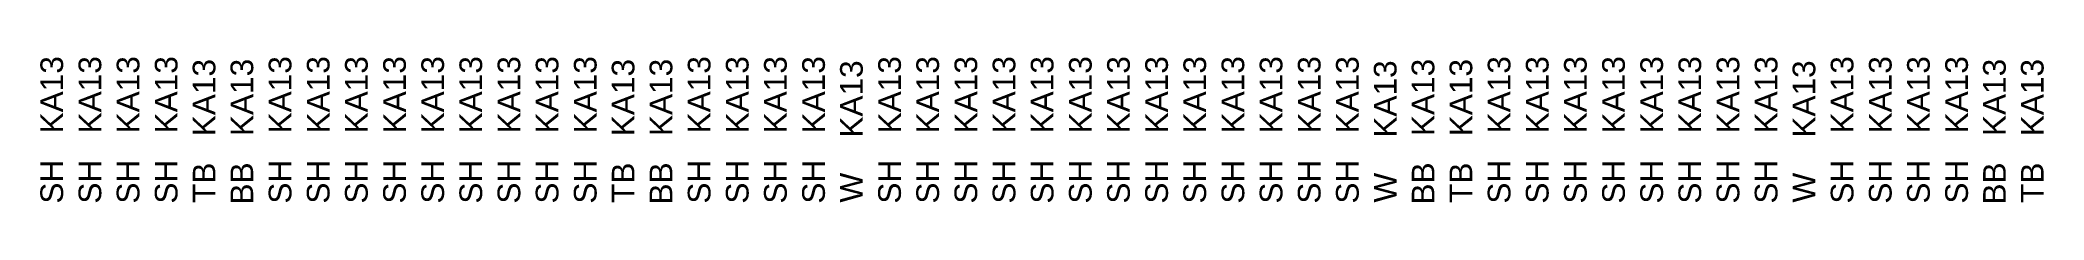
# Model space of a CAD drawing. Header units: millimetres. Extents: x -9362978 to 1075569, y -10691362 to 1425285150.
# Drawn here: x -3253263 to -3209043, y -47062 to -43858 of the extents above; entities that cross this region are included whole.
import ezdxf

# ---------------------------------------------------------------- set-up
doc = ezdxf.new("R2010")
doc.units = ezdxf.units.MM
doc.layers.get('0').update_dxf_attribs({"lineweight": 0})
doc.styles.get("Standard").update_dxf_attribs({"font": 'arial.ttf'})

msp = doc.modelspace()

# ---------------------------------------------------------------- texts
at = {"color": 7, "lineweight": 0}
for s, p in [('SH   KA13', (-3252755, -47088)), ('SH   KA13', (-3251913, -47088)), ('SH   KA13', (-3251071, -47088)), ('SH   KA13', (-3250230, -47088)), ('TB   KA13', (-3249394, -47073)), ('BB   KA13', (-3248559, -47108)), ('SH   KA13', (-3247717, -47088)), ('SH   KA13', (-3246875, -47088)), ('SH   KA13', (-3246033, -47088)), ('SH   KA13', (-3245191, -47088)), ('SH   KA13', (-3244349, -47088)), ('SH   KA13', (-3243508, -47088)), ('SH   KA13', (-3242666, -47088)), ('SH   KA13', (-3241824, -47088)), ('SH   KA13', (-3240982, -47088)), ('TB   KA13', (-3240147, -47073)), ('BB   KA13', (-3239311, -47108)), ('SH   KA13', (-3238469, -47088)), ('SH   KA13', (-3237628, -47088)), ('SH   KA13', (-3236786, -47088)), ('SH   KA13', (-3235944, -47088)), ('W    KA13', (-3235108, -47065)), ('SH   KA13', (-3234267, -47088)), ('SH   KA13', (-3233425, -47088)), ('SH   KA13', (-3232583, -47088)), ('SH   KA13', (-3231741, -47088)), ('SH   KA13', (-3230899, -47088)), ('SH   KA13', (-3230057, -47088)), ('SH   KA13', (-3229215, -47088)), ('SH   KA13', (-3228374, -47088)), ('SH   KA13', (-3227532, -47088)), ('SH   KA13', (-3226690, -47088)), ('SH   KA13', (-3225848, -47088)), ('SH   KA13', (-3225006, -47088)), ('SH   KA13', (-3224164, -47088)), ('W    KA13', (-3223329, -47065)), ('BB   KA13', (-3222494, -47108)), ('TB   KA13', (-3221658, -47073)), ('SH   KA13', (-3220816, -47088)), ('SH   KA13', (-3219974, -47088)), ('SH   KA13', (-3219133, -47088)), ('SH   KA13', (-3218291, -47088)), ('SH   KA13', (-3217449, -47088)), ('SH   KA13', (-3216607, -47088)), ('SH   KA13', (-3215765, -47088)), ('SH   KA13', (-3214923, -47088)), ('W    KA13', (-3214088, -47065)), ('SH   KA13', (-3213246, -47088)), ('SH   KA13', (-3212404, -47088)), ('SH   KA13', (-3211562, -47088)), ('SH   KA13', (-3210720, -47088)), ('BB   KA13', (-3209885, -47108)), ('TB   KA13', (-3209050, -47073))]:
    msp.add_text(s, height=500, rotation=90, dxfattribs=at).set_placement(p)

doc.saveas('drawing.dxf')
